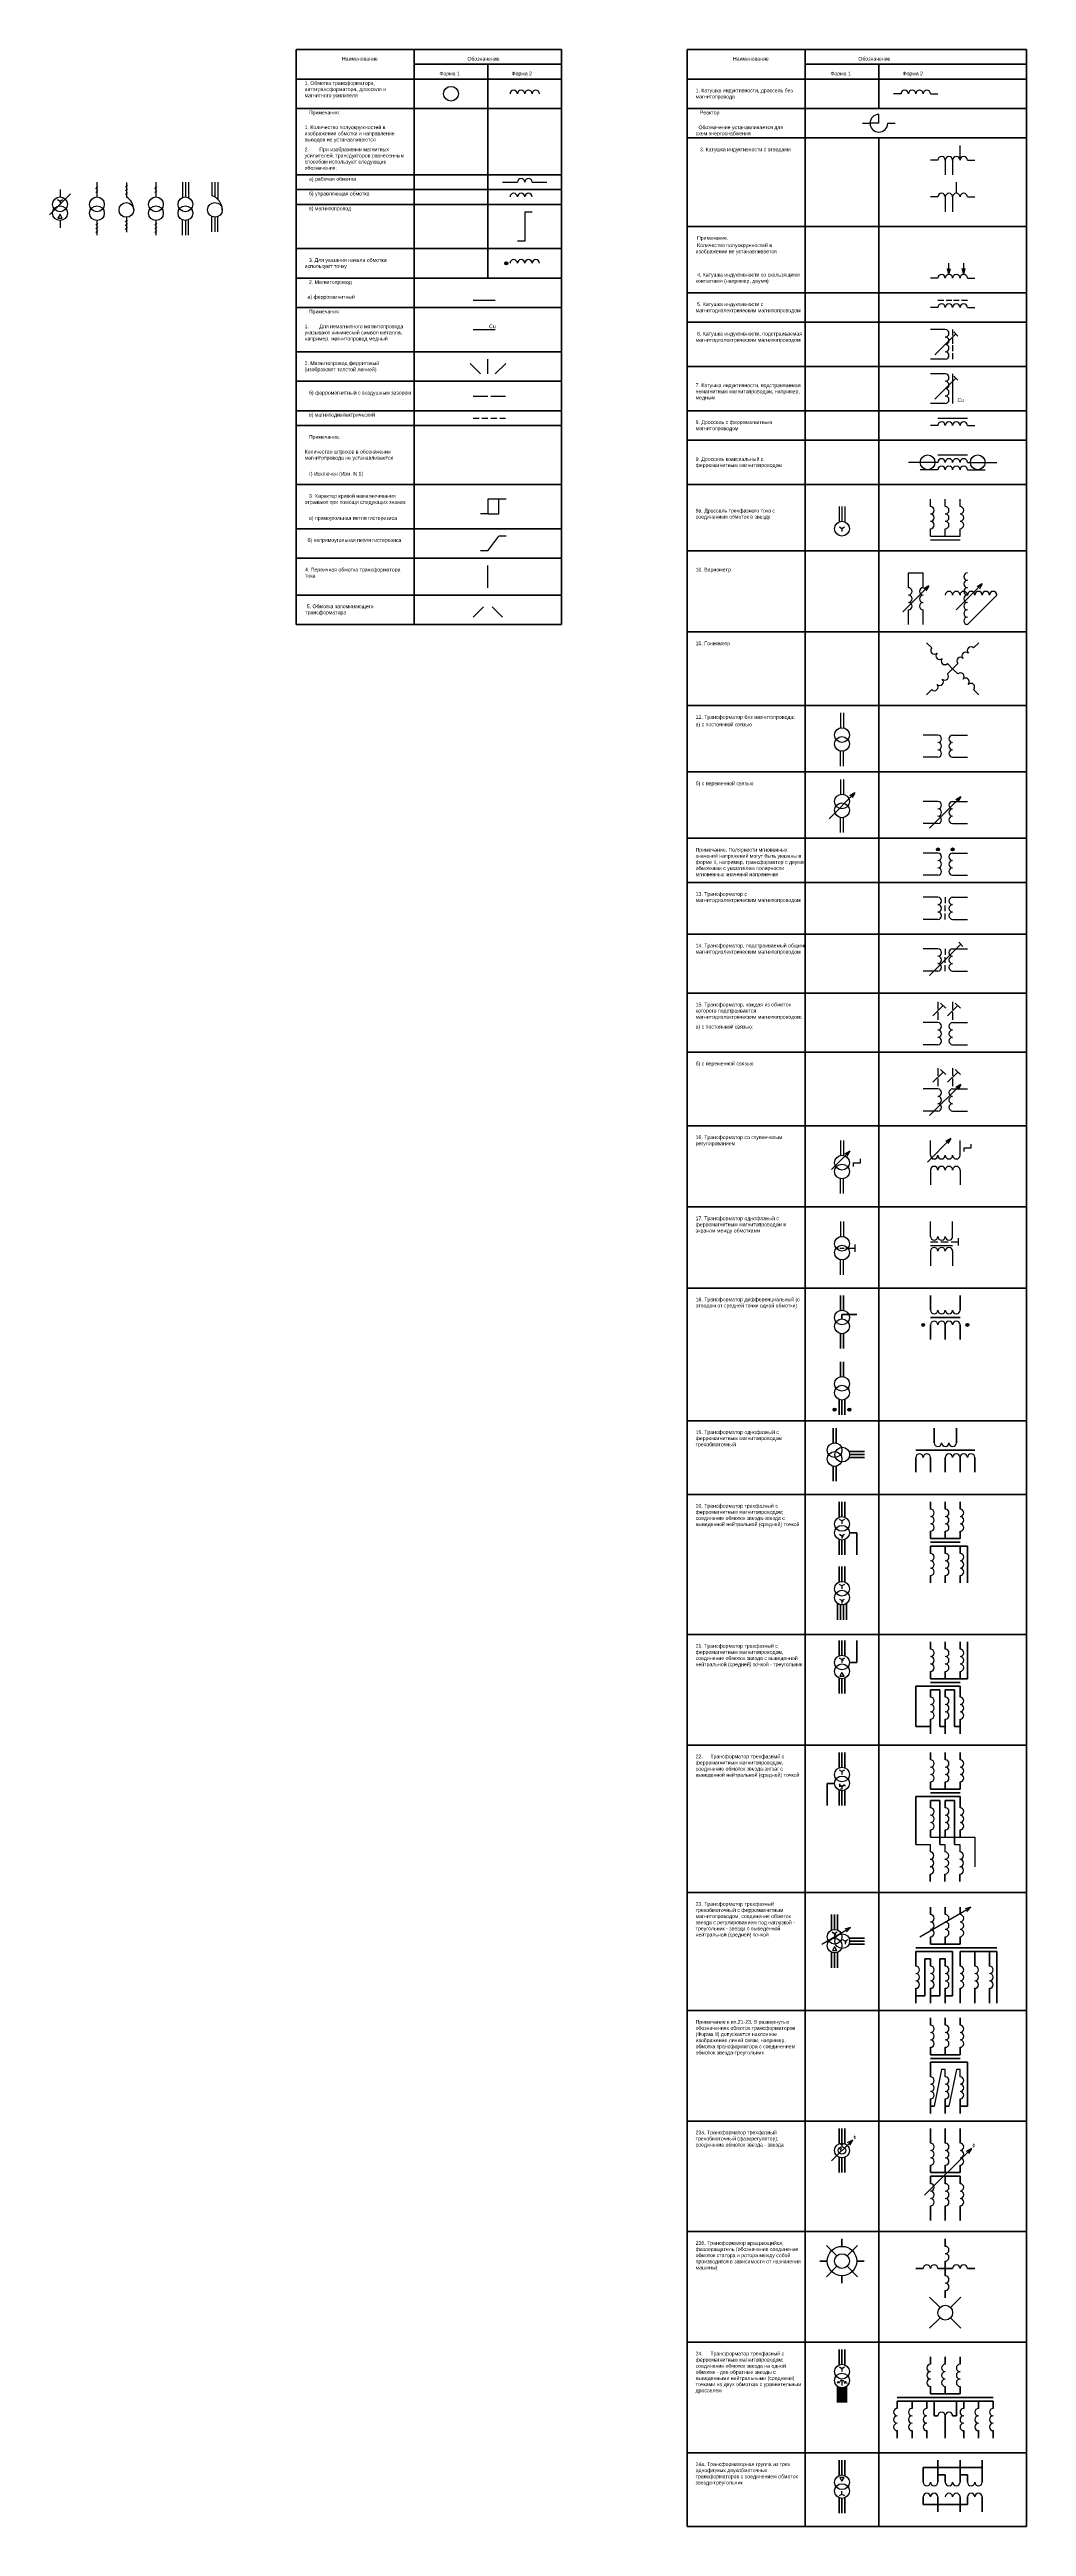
# Model space of a CAD drawing. Header units: millimetres. Extents: x 2668 to 3330, y 625 to 2305.
import ezdxf

# ---------------------------------------------------------------- set-up
doc = ezdxf.new("R2010")
doc.units = ezdxf.units.MM
doc.layers.add('Слой1', color=3, linetype='Continuous', lineweight=50)
doc.layers.add('толстые линии', color=5, linetype='Continuous', lineweight=211)
doc.styles.get("Standard").update_dxf_attribs({"font": 'arial.ttf'})

msp = doc.modelspace()

# ---------------------------------------------------------------- hatches: boundary and pattern name
h = msp.add_hatch(color=256)
h.dxf.hatch_style = 1
edge = h.paths.add_edge_path()
edge.add_arc((2977.5, 2160), 1, 0, 360)
h = msp.add_hatch(color=256)
h.dxf.hatch_style = 1
edge = h.paths.add_edge_path()
edge.add_arc((3270, 1762.5), 1, 0, 360)
h = msp.add_hatch(color=256)
h.dxf.hatch_style = 1
edge = h.paths.add_edge_path()
edge.add_arc((3280, 1762.5), 1, 0, 360)
h = msp.add_hatch(color=256)
h.dxf.hatch_style = 1
edge = h.paths.add_edge_path()
edge.add_arc((3260, 1440), 1, 0, 360)
h = msp.add_hatch(color=256)
h.dxf.hatch_style = 1
edge = h.paths.add_edge_path()
edge.add_arc((3290, 1440), 1, 0, 360)
h = msp.add_hatch(color=256)
h.dxf.hatch_style = 1
edge = h.paths.add_edge_path()
edge.add_arc((3200, 1382.5), 1, 0, 360)
h = msp.add_hatch(color=256)
h.dxf.hatch_style = 1
edge = h.paths.add_edge_path()
edge.add_arc((3210, 1382.5), 1, 0, 360)

# ---------------------------------------------------------------- linework, layer by layer
for p, q in [((3245, 2275), (3240, 2275)), ((3265, 2275), (3270, 2275)), ((3219, 2255), (3224, 2255)), ((3230, 2255), (3224, 2255)), ((3230, 2255), (3230, 2261)), ((3230, 2255), (3230, 2255)), ((3236, 2255), (3241, 2255)), ((3285, 2230), (3285, 2240)), ((3270, 2230), (3265, 2230)), ((3275, 2230), (3275, 2220)), ((3280, 2230), (3280, 2220)), ((3290, 2230), (3295, 2230)), ((2667.9, 2192.9), (2682.1, 2207.1)), ((2675, 2210), (2675, 2205)), ((2675, 2202), (2675, 2200)), ((2699.3, 2210.5), (2700.7, 2212)), ((2699.3, 2208), (2700.7, 2209.5)), ((2700, 2215), (2700, 2205)), ((2719.3, 2211.7), (2720.7, 2213.1)), ((2719.3, 2209.2), (2720.7, 2210.6)), ((2719.3, 2206.7), (2720.7, 2208.1)), ((2720, 2214.9), (2720, 2204.9)), ((2739.3, 2210.5), (2740.7, 2212)), ((2739.3, 2208), (2740.7, 2209.5)), ((2740, 2215), (2740, 2205)), ((2758, 2215), (2758, 2204.6)), ((2760, 2215), (2760, 2205)), ((2762, 2215), (2762, 2204.6)), ((2778, 2215), (2778, 2205.9)), ((2780, 2215), (2780, 2205)), ((2782, 2215), (2782, 2203.5)), ((2975, 2215), (2985, 2215)), ((2995, 2215), (3005, 2215)), ((3270, 2205), (3265, 2205)), ((3275, 2205), (3275, 2195)), ((3280, 2205), (3280, 2195)), ((3282.5, 2207.5), (3282.5, 2215)), ((3290, 2205), (3295, 2205)), ((2675, 2193.3), (2673.5, 2190.7)), ((2673.5, 2190.7), (2676.5, 2190.7)), ((2676.5, 2190.7), (2675, 2193.3)), ((2675, 2189), (2675, 2184)), ((2699.3, 2185.8), (2700.7, 2187.2)), ((2699.3, 2183.3), (2700.7, 2184.7)), ((2700, 2189), (2700, 2179)), ((2719.3, 2188), (2720.7, 2189.5)), ((2719.3, 2185.5), (2720.7, 2187)), ((2719.3, 2183), (2720.7, 2184.5)), ((2720, 2191.2), (2720, 2181.2)), ((2739.3, 2185.8), (2740.7, 2187.2)), ((2739.3, 2183.3), (2740.7, 2184.7)), ((2740, 2189), (2740, 2179)), ((2758, 2179), (2758, 2189.4)), ((2760, 2189), (2760, 2179)), ((2762, 2179), (2762, 2189.4)), ((2778, 2181.3), (2778, 2191.8)), ((2780, 2191.3), (2780, 2181.3)), ((2782, 2181.3), (2782, 2191.8)), ((2970, 2200), (2980, 2200)), ((2990, 2195), (2995, 2195)), ((2990, 2195), (2990, 2175)), ((2995, 2200), (3005, 2200)), ((2699.3, 2180.8), (2700.7, 2182.2)), ((2739.3, 2180.8), (2740.7, 2182.2)), ((2990, 2175), (2985, 2175)), ((3277.5, 2152.5), (3276.5, 2156.4)), ((3277.5, 2152.5), (3277.5, 2160)), ((3277.5, 2152.5), (3278.5, 2156.4)), ((3287.5, 2152.5), (3286.5, 2156.4)), ((3287.5, 2152.5), (3287.5, 2160)), ((3287.5, 2152.5), (3288.5, 2156.4)), ((2955, 2135), (2970, 2135)), ((3270, 2150), (3265, 2150)), ((3270, 2135), (3274, 2135)), ((3275.5, 2135), (3279.5, 2135)), ((3280.5, 2135), (3284.5, 2135)), ((3286, 2135), (3290, 2135)), ((3290, 2150), (3295, 2150)), ((3270, 2130), (3265, 2130)), ((3290, 2130), (3295, 2130)), ((2955, 2115), (2970, 2115)), ((3275, 2115), (3265, 2115)), ((3267.9, 2097.9), (3282.1, 2112.1)), ((3280, 2115), (3280, 2111)), ((3280, 2109.5), (3280, 2105.5)), ((3280, 2104.5), (3280, 2100.5)), ((3283.5, 2110.7), (3280.7, 2113.5)), ((2960, 2085), (2952.9, 2092.1)), ((2965, 2085), (2965, 2095)), ((2970, 2085), (2977.1, 2092.1)), ((3275, 2095), (3265, 2095)), ((3275, 2085), (3265, 2085)), ((3280, 2099), (3280, 2095)), ((3280, 2085), (3280, 2065)), ((3283.5, 2080.7), (3280.7, 2083.5)), ((2955, 2070), (2965, 2070)), ((2967, 2070), (2977, 2070)), ((3267.9, 2067.9), (3282.1, 2082.1)), ((2955, 2055), (2959, 2055)), ((2961, 2055), (2965, 2055)), ((2967, 2055), (2971, 2055)), ((2973, 2055), (2977, 2055)), ((3275, 2065), (3265, 2065)), ((3270, 2050), (3265, 2050)), ((3270, 2055), (3290, 2055)), ((3290, 2050), (3295, 2050)), ((3270, 2025), (3250, 2025)), ((3270, 2020), (3258, 2020)), ((3270, 2030), (3290, 2030)), ((3290, 2025), (3310, 2025)), ((3290, 2020), (3302, 2020)), ((2977.5, 2000), (2972.5, 2000)), ((3265, 1995), (3265, 2000)), ((3275, 1995), (3275, 2000)), ((3285, 1995), (3285, 2000)), ((2965, 1990), (2960, 1990)), ((3203, 1995), (3203, 1984.6)), ((3205, 1995), (3205, 1985)), ((3207, 1995), (3207, 1984.6)), ((2965, 1965), (2972.5, 1975)), ((2977.5, 1975), (2972.5, 1975)), ((3205, 1980), (3205, 1978)), ((3265, 1975), (3265, 1980)), ((3265, 1975), (3285, 1975)), ((3265, 1972.5), (3285, 1972.5)), ((3275, 1975), (3275, 1980)), ((3285, 1975), (3285, 1980)), ((2965, 1965), (2960, 1965)), ((2965, 1940), (2965, 1955)), ((3250, 1940), (3250, 1950)), ((3250, 1950), (3260, 1950)), ((3260, 1940), (3260, 1950)), ((3246.2, 1923.7), (3263.8, 1941.3)), ((3263.8, 1941.3), (3260.4, 1939.3)), ((3263.8, 1941.3), (3261.8, 1937.9)), ((3282.4, 1924.9), (3300.1, 1942.6)), ((3310, 1935), (3290, 1915)), ((3300.1, 1942.6), (3296.6, 1940.6)), ((3300.1, 1942.6), (3298.1, 1939.1)), ((2955, 1920), (2962.1, 1927.1)), ((2975, 1920), (2967.9, 1927.1)), ((3250, 1915), (3250, 1925)), ((3260, 1915), (3260, 1925)), ((3265.9, 1899.1), (3262.3, 1902.7)), ((3294.1, 1899.1), (3297.7, 1902.7)), ((3276.5, 1888.5), (3280, 1885)), ((3276.5, 1881.5), (3280, 1885)), ((3283.5, 1888.5), (3280, 1885)), ((3283.5, 1881.5), (3280, 1885)), ((3265.9, 1870.9), (3262.3, 1867.3)), ((3294.1, 1870.9), (3297.7, 1867.3)), ((3204, 1855), (3204, 1844.9)), ((3206, 1855), (3206, 1844.9)), ((3270, 1840), (3260, 1840)), ((3280, 1840), (3290, 1840)), ((3204, 1819), (3204, 1829.1)), ((3206, 1819), (3206, 1829.1)), ((3270, 1825), (3260, 1825)), ((3280, 1825), (3290, 1825)), ((3196.2, 1783.2), (3213.8, 1800.8)), ((3204, 1810), (3204, 1799.9)), ((3206, 1810), (3206, 1799.9)), ((3213.8, 1800.8), (3210.4, 1798.8)), ((3213.8, 1800.8), (3211.8, 1797.4)), ((3264.4, 1776.9), (3285.6, 1798.1)), ((3285.6, 1798.1), (3282.1, 1796.1)), ((3285.6, 1798.1), (3283.6, 1794.6)), ((3204, 1774), (3204, 1784.1)), ((3206, 1774), (3206, 1784.1)), ((3270, 1795), (3260, 1795)), ((3280, 1795), (3290, 1795)), ((3270, 1780), (3260, 1780)), ((3280, 1780), (3290, 1780)), ((3270, 1760), (3260, 1760)), ((3280, 1760), (3290, 1760)), ((3270, 1745), (3260, 1745)), ((3280, 1745), (3290, 1745)), ((3270, 1730), (3260, 1730)), ((3270, 1715), (3260, 1715)), ((3275, 1730), (3275, 1726)), ((3275, 1720.5), (3275, 1724.5)), ((3275, 1715), (3275, 1719)), ((3280, 1730), (3290, 1730)), ((3280, 1715), (3290, 1715)), ((3264.4, 1676.9), (3285.6, 1698.1)), ((3287, 1696.7), (3284.2, 1699.5)), ((3270, 1695), (3260, 1695)), ((3270, 1680), (3260, 1680)), ((3275, 1695), (3275, 1691)), ((3275, 1685.5), (3275, 1689.5)), ((3275, 1680), (3275, 1684)), ((3280, 1695), (3290, 1695)), ((3280, 1680), (3290, 1680)), ((3273.5, 1656.5), (3266.5, 1649.5)), ((3270, 1659), (3270, 1654)), ((3270, 1652), (3270, 1647)), ((3275.3, 1654.8), (3271.8, 1658.3)), ((3283.5, 1656.5), (3276.5, 1649.5)), ((3280, 1659), (3280, 1654)), ((3280, 1652), (3280, 1647)), ((3285.3, 1654.8), (3281.8, 1658.3)), ((3270, 1645), (3260, 1645)), ((3270, 1630), (3260, 1630)), ((3280, 1645), (3290, 1645)), ((3280, 1630), (3290, 1630)), ((3270, 1614), (3270, 1609)), ((3275.3, 1609.8), (3271.8, 1613.3)), ((3280, 1614), (3280, 1609)), ((3285.3, 1609.8), (3281.8, 1613.3)), ((3270, 1600), (3260, 1600)), ((3264.4, 1581.9), (3285.6, 1603.1)), ((3273.5, 1611.5), (3266.5, 1604.5)), ((3270, 1607), (3270, 1602)), ((3283.5, 1611.5), (3276.5, 1604.5)), ((3280, 1607), (3280, 1602)), ((3280, 1600), (3290, 1600)), ((3285.6, 1603.1), (3282.1, 1601.1)), ((3285.6, 1603.1), (3283.6, 1599.6)), ((3270, 1585), (3260, 1585)), ((3280, 1585), (3290, 1585)), ((3204, 1565), (3204, 1554.9)), ((3206, 1565), (3206, 1554.9)), ((3278.8, 1566.3), (3262.9, 1550.4)), ((3265, 1555), (3265, 1565)), ((3278.8, 1566.3), (3275.4, 1564.3)), ((3278.8, 1566.3), (3276.8, 1562.9)), ((3285, 1555), (3285, 1565)), ((3292.5, 1560), (3292.5, 1562.5)), ((3210.3, 1557.8), (3197.9, 1545.4)), ((3210.3, 1557.8), (3206.8, 1555.8)), ((3210.3, 1557.8), (3208.3, 1554.3)), ((3212.5, 1550), (3217.5, 1550)), ((3212.5, 1550), (3212.5, 1547.5)), ((3217.5, 1550), (3217.5, 1552.5)), ((3287.5, 1560), (3292.5, 1560)), ((3287.5, 1560), (3287.5, 1557.5)), ((3204, 1529), (3204, 1539.1)), ((3206, 1529), (3206, 1539.1)), ((3265, 1545), (3265, 1535)), ((3285, 1545), (3285, 1535)), ((3204, 1510), (3204, 1499.9)), ((3206, 1510), (3206, 1499.9)), ((3265, 1500), (3265, 1510)), ((3265, 1496.2), (3270, 1496.2)), ((3272, 1496.2), (3277, 1496.2)), ((3279, 1496.2), (3284, 1496.2)), ((3280, 1500), (3280, 1510)), ((3284, 1493.8), (3284, 1498.8)), ((3201, 1492), (3202.5, 1492)), ((3203.5, 1492), (3206.5, 1492)), ((3204, 1474), (3204, 1484.1)), ((3206, 1474), (3206, 1484.1)), ((3207.5, 1492), (3209, 1492)), ((3209, 1492), (3214, 1492)), ((3214, 1489.5), (3214, 1494.5)), ((3265, 1493.8), (3280, 1493.8)), ((3265, 1490), (3265, 1480)), ((3280, 1490), (3280, 1480)), ((3203.3, 1298), (3205.9, 1296.5)), ((3205, 1307), (3205, 1305)), ((3205, 1297), (3205, 1295)), ((3205, 1263), (3205, 1261)), ((3203.3, 1254), (3205.9, 1252.5)), ((3205, 1253), (3205, 1251)), ((3203.3, 1214), (3205.9, 1212.5)), ((3205, 1213), (3205, 1211)), ((3205, 1204.3), (3203.5, 1201.7)), ((3203.5, 1201.7), (3206.5, 1201.7)), ((3206.5, 1201.7), (3205, 1204.3)), ((3205, 1127), (3203, 1127)), ((3203.3, 1128), (3203.8, 1128.9)), ((3205, 1137), (3205, 1135)), ((3205, 1127), (3205, 1125)), ((3205, 1127), (3205, 1125)), ((3206.7, 1128), (3207.2, 1127.1)), ((3205, 1125), (3204, 1125)), ((3265, 1092.5), (3295, 1092.5)), ((3295, 1092.5), (3295, 1072.5)), ((3255, 1087.5), (3264.8, 1087.5)), ((3264.8, 1087.5), (3264.8, 1082.5)), ((3271.2, 1087.5), (3274.8, 1087.5)), ((3274.8, 1087.5), (3274.8, 1082.5)), ((3281.2, 1087.5), (3284.8, 1087.5)), ((3284.8, 1087.5), (3284.8, 1082.5)), ((3257.7, 1025), (3292.3, 1045)), ((3292.3, 1045), (3288.5, 1044)), ((3292.3, 1045), (3289.5, 1042.2)), ((3191.3, 1020), (3210.8, 1031.2)), ((3198.3, 1028), (3200.9, 1026.5)), ((3200, 1027), (3200, 1025)), ((3210.8, 1031.2), (3207, 1030.2)), ((3210.8, 1031.2), (3208, 1028.4)), ((3200, 1018.3), (3198.5, 1015.7)), ((3198.5, 1015.7), (3201.5, 1015.7)), ((3201.5, 1015.7), (3200, 1018.3)), ((3205.5, 1023), (3208.1, 1021.5)), ((3207.2, 1022), (3207.2, 1020)), ((3272.5, 935), (3267.5, 910)), ((3275, 935), (3272.5, 935)), ((3275, 930), (3275, 935)), ((3282.5, 935), (3277.5, 910)), ((3285, 935), (3282.5, 935)), ((3285, 930), (3285, 935)), ((3197.9, 872.9), (3212.1, 887.1)), ((3204.1, 880.9), (3203.3, 881.4)), ((3205, 883.8), (3204.1, 884.3)), ((3204.1, 880.9), (3205, 881.4)), ((3204.1, 880.9), (3204.1, 879.9)), ((3205, 883.8), (3205.9, 884.3)), ((3205, 883.8), (3205, 882.8)), ((3212.1, 887.1), (3208.6, 885.1)), ((3212.1, 887.1), (3210.1, 883.6)), ((3260.9, 849.6), (3292.7, 881.4)), ((3292.7, 881.4), (3289.2, 879.4)), ((3292.7, 881.4), (3290.7, 878)), ((3201.5, 808.5), (3194.4, 815.6)), ((3208.5, 808.5), (3215.6, 815.6)), ((3194.4, 794.4), (3201.5, 801.5)), ((3215.6, 794.4), (3208.5, 801.5)), ((3271.5, 773.5), (3264.4, 780.6)), ((3278.5, 773.5), (3285.6, 780.6)), ((3264.4, 759.4), (3271.5, 766.5)), ((3285.6, 759.4), (3278.5, 766.5)), ((3202.5, 722.6), (3202.5, 723.6)), ((3205, 732), (3205, 730)), ((3205, 723.9), (3205, 720.6)), ((3207.5, 722.6), (3207.5, 723.6)), ((3206.5, 658.3), (3203.5, 658.3)), ((3203.5, 658.3), (3205, 655.7)), ((3205, 655.7), (3206.5, 658.3)), ((3205, 647), (3205, 649))]:
    msp.add_line(p, q)
for points in [[(2676.7, 2203), (2675, 2202), (2673.3, 2203)], [(3206.7, 1981), (3205, 1980), (3203.3, 1981)], [(3206.7, 1308), (3205, 1307), (3203.3, 1308)], [(3203.3, 1298), (3205, 1297), (3206.7, 1298)], [(3206.7, 1264), (3205, 1263), (3203.3, 1264)], [(3203.3, 1254), (3205, 1253), (3206.7, 1254)], [(3206.7, 1214), (3205, 1213), (3203.3, 1214)], [(3206.7, 1138), (3205, 1137), (3203.3, 1138)], [(3203.3, 1128), (3205, 1127), (3206.7, 1128)], [(3206.7, 1128), (3205, 1127), (3203.3, 1128)], [(3201.7, 1028), (3200, 1027), (3198.3, 1028)], [(3208.9, 1023), (3207.2, 1022), (3205.5, 1023)], [(3203.4, 722.1), (3202.5, 722.6), (3201.6, 722.1)], [(3206.7, 733), (3205, 732), (3203.3, 733)], [(3206.6, 722.1), (3207.5, 722.6), (3208.4, 722.1)], [(3203.3, 646), (3205, 647), (3206.7, 646)]]:
    msp.add_lwpolyline(points)
msp.add_lwpolyline([(2965, 1990), (2972.5, 1990), (2972.5, 2000), (2965, 2000)], close=True)
for centre, radius in [((2940, 2275), 5), ((2675, 2200), 5), ((2700, 2200), 5), ((2720, 2196.2), 5), ((2740, 2200), 5), ((2760, 2200), 5), ((2780, 2196.3), 5), ((2675, 2194), 5), ((2700, 2194), 5), ((2740, 2194), 5), ((2760, 2194), 5), ((2977.5, 2160), 1), ((3263, 2025), 5), ((3297, 2025), 5), ((3205, 1980), 5), ((3205, 1840), 5), ((3205, 1834), 5), ((3205, 1795), 5), ((3205, 1789), 5), ((3270, 1762.5), 1), ((3280, 1762.5), 1), ((3205, 1550), 5), ((3205, 1544), 5), ((3205, 1495), 5), ((3205, 1489), 5), ((3205, 1445), 5), ((3205, 1439), 5), ((3260, 1440), 1), ((3290, 1440), 1), ((3205, 1400), 5), ((3205, 1394), 5), ((3200, 1382.5), 1), ((3210, 1382.5), 1), ((3200, 1355), 5), ((3200, 1349), 5), ((3205.2, 1352), 5), ((3205, 1305), 5), ((3205, 1299), 5), ((3205, 1261), 5), ((3205, 1255), 5), ((3205, 1211), 5), ((3205, 1205), 5), ((3205, 1135), 5), ((3205, 1129), 5), ((3200, 1025), 5), ((3205.2, 1022), 5), ((3200, 1019), 5), ((3205, 880), 5), ((3205, 880), 2.5), ((3205, 805), 10), ((3205, 805), 5), ((3275, 770), 5), ((3205, 730), 5), ((3205, 724), 5), ((3205, 655), 5), ((3205, 649), 5)]:
    msp.add_circle(centre, radius)
for centre, radius, start, end in [((2982.5, 2275), 2.5, 0, 180), ((2987.5, 2275), 2.5, 0, 180), ((2992.5, 2275), 2.5, 0, 180), ((2997.5, 2275), 2.5, 0, 180), ((3247.5, 2275), 2.5, 0, 180), ((3252.5, 2275), 2.5, 0, 180), ((3257.5, 2275), 2.5, 0, 180), ((3262.5, 2275), 2.5, 0, 180), ((3230, 2255), 6, 90, 0), ((3272.5, 2230), 2.5, 0, 180), ((3277.5, 2230), 2.5, 0, 180), ((3282.5, 2230), 2.5, 0, 180), ((3287.5, 2230), 2.5, 0, 180), ((2715, 2196.2), 10, 0, 60), ((2775, 2196.3), 10, 0, 72.5424), ((2982.5, 2205), 2.5, 0, 180), ((2987.5, 2215), 2.5, 0, 180), ((2987.5, 2205), 2.5, 0, 180), ((2992.5, 2215), 2.5, 0, 180), ((2992.5, 2205), 2.5, 0, 180), ((3272.5, 2205), 2.5, 0, 180), ((3277.5, 2205), 2.5, 0, 180), ((3282.5, 2205), 2.5, 0, 180), ((3287.5, 2205), 2.5, 0, 180), ((2982.5, 2160), 2.5, 0, 180), ((2987.5, 2160), 2.5, 0, 180), ((2992.5, 2160), 2.5, 0, 180), ((2997.5, 2160), 2.5, 0, 180), ((3272.5, 2150), 2.5, 0, 180), ((3277.5, 2150), 2.5, 0, 180), ((3282.5, 2150), 2.5, 0, 180), ((3287.5, 2150), 2.5, 0, 180), ((3272.5, 2130), 2.5, 0, 180), ((3277.5, 2130), 2.5, 0, 180), ((3282.5, 2130), 2.5, 0, 180), ((3287.5, 2130), 2.5, 0, 180), ((3275, 2112.5), 2.5, 270, 90), ((3275, 2107.5), 2.5, 270, 90), ((3275, 2102.5), 2.5, 270, 90), ((3275, 2097.5), 2.5, 270, 90), ((3275, 2082.5), 2.5, 270, 90), ((3275, 2077.5), 2.5, 270, 90), ((3275, 2072.5), 2.5, 270, 90), ((3275, 2067.5), 2.5, 270, 90), ((3272.5, 2050), 2.5, 0, 180), ((3277.5, 2050), 2.5, 0, 180), ((3282.5, 2050), 2.5, 0, 180), ((3287.5, 2050), 2.5, 0, 180), ((3272.5, 2025), 2.5, 0, 180), ((3272.5, 2020), 2.5, 0, 180), ((3277.5, 2025), 2.5, 0, 180), ((3277.5, 2020), 2.5, 0, 180), ((3282.5, 2025), 2.5, 0, 180), ((3282.5, 2020), 2.5, 0, 180), ((3287.5, 2025), 2.5, 0, 180), ((3287.5, 2020), 2.5, 0, 180), ((3265, 1992.5), 2.5, 270, 90), ((3265, 1987.5), 2.5, 270, 90), ((3265, 1982.5), 2.5, 270, 90), ((3275, 1992.5), 2.5, 270, 90), ((3275, 1987.5), 2.5, 270, 90), ((3275, 1982.5), 2.5, 270, 90), ((3285, 1992.5), 2.5, 270, 90), ((3285, 1987.5), 2.5, 270, 90), ((3285, 1982.5), 2.5, 270, 90), ((3290, 1947.5), 2.5, 90, 270), ((3250, 1937.5), 2.5, 270, 90), ((3250, 1932.5), 2.5, 270, 90), ((3260, 1937.5), 2.5, 90, 270), ((3260, 1932.5), 2.5, 90, 270), ((3277.5, 1935), 2.5, 0, 180), ((3282.5, 1935), 2.5, 0, 180), ((3287.5, 1935), 2.5, 0, 180), ((3290, 1942.5), 2.5, 90, 270), ((3290, 1937.5), 2.5, 90, 270), ((3290, 1932.5), 2.5, 90, 270), ((3292.5, 1935), 2.5, 0, 180), ((3297.5, 1935), 2.5, 0, 180), ((3302.5, 1935), 2.5, 0, 180), ((3307.5, 1935), 2.5, 0, 180), ((3250, 1927.5), 2.5, 270, 90), ((3260, 1927.5), 2.5, 90, 270), ((3290, 1927.5), 2.5, 90, 270), ((3290, 1922.5), 2.5, 90, 270), ((3290, 1917.5), 2.5, 90, 270), ((3267.6, 1897.4), 2.5, 135, 315), ((3292.4, 1897.4), 2.5, 45, 225), ((3271.2, 1893.8), 2.5, 135, 315), ((3274.7, 1890.3), 2.5, 135, 315), ((3285.3, 1890.3), 2.5, 45, 225), ((3285.3, 1879.7), 2.5, 315, 135), ((3288.8, 1893.8), 2.5, 45, 225), ((3267.6, 1872.6), 2.5, 225, 45), ((3271.2, 1876.2), 2.5, 225, 45), ((3274.7, 1879.7), 2.5, 225, 45), ((3288.8, 1876.2), 2.5, 315, 135), ((3292.4, 1872.6), 2.5, 315, 135), ((3270, 1837.5), 2.5, 270, 90), ((3270, 1832.5), 2.5, 270, 90), ((3280, 1837.5), 2.5, 90, 270), ((3280, 1832.5), 2.5, 90, 270), ((3270, 1827.5), 2.5, 270, 90), ((3280, 1827.5), 2.5, 90, 270), ((3270, 1792.5), 2.5, 270, 90), ((3270, 1787.5), 2.5, 270, 90), ((3270, 1782.5), 2.5, 270, 90), ((3280, 1792.5), 2.5, 90, 270), ((3280, 1787.5), 2.5, 90, 270), ((3280, 1782.5), 2.5, 90, 270), ((3270, 1757.5), 2.5, 270, 90), ((3270, 1752.5), 2.5, 270, 90), ((3270, 1747.5), 2.5, 270, 90), ((3280, 1757.5), 2.5, 90, 270), ((3280, 1752.5), 2.5, 90, 270), ((3280, 1747.5), 2.5, 90, 270), ((3270, 1727.5), 2.5, 270, 90), ((3270, 1722.5), 2.5, 270, 90), ((3270, 1717.5), 2.5, 270, 90), ((3280, 1727.5), 2.5, 90, 270), ((3280, 1722.5), 2.5, 90, 270), ((3280, 1717.5), 2.5, 90, 270), ((3270, 1692.5), 2.5, 270, 90), ((3270, 1687.5), 2.5, 270, 90), ((3270, 1682.5), 2.5, 270, 90), ((3280, 1692.5), 2.5, 90, 270), ((3280, 1687.5), 2.5, 90, 270), ((3280, 1682.5), 2.5, 90, 270), ((3270, 1642.5), 2.5, 270, 90), ((3270, 1637.5), 2.5, 270, 90), ((3270, 1632.5), 2.5, 270, 90), ((3280, 1642.5), 2.5, 90, 270), ((3280, 1637.5), 2.5, 90, 270), ((3280, 1632.5), 2.5, 90, 270), ((3270, 1597.5), 2.5, 270, 90), ((3280, 1597.5), 2.5, 90, 270), ((3270, 1592.5), 2.5, 270, 90), ((3270, 1587.5), 2.5, 270, 90), ((3280, 1592.5), 2.5, 90, 270), ((3280, 1587.5), 2.5, 90, 270), ((3267.5, 1555), 2.5, 180, 0), ((3267.5, 1545), 2.5, 0, 180), ((3272.5, 1555), 2.5, 180, 0), ((3272.5, 1545), 2.5, 0, 180), ((3277.5, 1555), 2.5, 180, 0), ((3277.5, 1545), 2.5, 0, 180), ((3282.5, 1555), 2.5, 180, 0), ((3282.5, 1545), 2.5, 0, 180), ((3267.5, 1500), 2.5, 180, 0), ((3272.5, 1500), 2.5, 180, 0), ((3277.5, 1500), 2.5, 180, 0), ((3267.5, 1490), 2.5, 0, 180), ((3272.5, 1490), 2.5, 0, 180), ((3277.5, 1490), 2.5, 0, 180), ((3267.5, 1450), 2.5, 180, 0), ((3272.5, 1450), 2.5, 180, 0), ((3277.5, 1450), 2.5, 180, 0), ((3282.5, 1450), 2.5, 180, 0), ((3267.5, 1440), 2.5, 0, 180), ((3272.5, 1440), 2.5, 0, 180), ((3277.5, 1440), 2.5, 0, 180), ((3282.5, 1440), 2.5, 0, 180), ((3257.5, 1350), 2.5, 0, 180), ((3262.5, 1350), 2.5, 0, 180), ((3270, 1360), 2.5, 180, 0), ((3275, 1360), 2.5, 180, 0), ((3277.5, 1350), 2.5, 0, 180), ((3280, 1360), 2.5, 180, 0), ((3282.5, 1350), 2.5, 0, 180), ((3287.5, 1350), 2.5, 0, 180), ((3292.5, 1350), 2.5, 0, 180), ((3265, 1312.5), 2.5, 270, 90), ((3275, 1312.5), 2.5, 270, 90), ((3285, 1312.5), 2.5, 270, 90), ((3265, 1307.5), 2.5, 270, 90), ((3265, 1302.5), 2.5, 270, 90), ((3275, 1307.5), 2.5, 270, 90), ((3275, 1302.5), 2.5, 270, 90), ((3285, 1307.5), 2.5, 270, 90), ((3285, 1302.5), 2.5, 270, 90), ((3265, 1282.5), 2.5, 270, 90), ((3265, 1277.5), 2.5, 270, 90), ((3275, 1282.5), 2.5, 270, 90), ((3275, 1277.5), 2.5, 270, 90), ((3285, 1282.5), 2.5, 270, 90), ((3285, 1277.5), 2.5, 270, 90), ((3265, 1272.5), 2.5, 270, 90), ((3275, 1272.5), 2.5, 270, 90), ((3285, 1272.5), 2.5, 270, 90), ((3265, 1217.5), 2.5, 270, 90), ((3265, 1212.5), 2.5, 270, 90), ((3265, 1207.5), 2.5, 270, 90), ((3275, 1217.5), 2.5, 270, 90), ((3275, 1212.5), 2.5, 270, 90), ((3275, 1207.5), 2.5, 270, 90), ((3285, 1217.5), 2.5, 270, 90), ((3285, 1212.5), 2.5, 270, 90), ((3285, 1207.5), 2.5, 270, 90), ((3265, 1185), 2.5, 270, 90), ((3265, 1180), 2.5, 270, 90), ((3265, 1175), 2.5, 270, 90), ((3275, 1185), 2.5, 270, 90), ((3275, 1180), 2.5, 270, 90), ((3275, 1175), 2.5, 270, 90), ((3285, 1185), 2.5, 270, 90), ((3285, 1180), 2.5, 270, 90), ((3285, 1175), 2.5, 270, 90), ((3265, 1142.5), 2.5, 270, 90), ((3275, 1142.5), 2.5, 270, 90), ((3285, 1142.5), 2.5, 270, 90), ((3265, 1137.5), 2.5, 270, 90), ((3265, 1132.5), 2.5, 270, 90), ((3275, 1137.5), 2.5, 270, 90), ((3275, 1132.5), 2.5, 270, 90), ((3285, 1137.5), 2.5, 270, 90), ((3285, 1132.5), 2.5, 270, 90), ((3265, 1110), 2.5, 270, 90), ((3275, 1110), 2.5, 270, 90), ((3285, 1110), 2.5, 270, 90), ((3265, 1105), 2.5, 270, 90), ((3265, 1100), 2.5, 270, 90), ((3275, 1105), 2.5, 270, 90), ((3275, 1100), 2.5, 270, 90), ((3285, 1105), 2.5, 270, 90), ((3285, 1100), 2.5, 270, 90), ((3264.8, 1080), 2.5, 270, 90), ((3264.8, 1075), 2.5, 270, 90), ((3274.8, 1080), 2.5, 270, 90), ((3274.8, 1075), 2.5, 270, 90), ((3284.8, 1080), 2.5, 270, 90), ((3284.8, 1075), 2.5, 270, 90), ((3264.8, 1070), 2.5, 270, 90), ((3274.8, 1070), 2.5, 270, 90), ((3284.8, 1070), 2.5, 270, 90), ((3265, 1037.5), 2.5, 270, 90), ((3265, 1032.5), 2.5, 270, 90), ((3265, 1027.5), 2.5, 270, 90), ((3275, 1037.5), 2.5, 270, 90), ((3275, 1032.5), 2.5, 270, 90), ((3275, 1027.5), 2.5, 270, 90), ((3285, 1037.5), 2.5, 270, 90), ((3285, 1032.5), 2.5, 270, 90), ((3285, 1027.5), 2.5, 270, 90), ((3255, 1002.5), 2.5, 270, 90), ((3255, 997.5), 2.5, 270, 90), ((3255, 992.5), 2.5, 270, 90), ((3265, 1002.5), 2.5, 270, 90), ((3265, 997.5), 2.5, 270, 90), ((3265, 992.5), 2.5, 270, 90), ((3275, 1002.5), 2.5, 270, 90), ((3275, 997.5), 2.5, 270, 90), ((3275, 992.5), 2.5, 270, 90), ((3285, 1002.5), 2.5, 270, 90), ((3285, 997.5), 2.5, 270, 90), ((3285, 992.5), 2.5, 270, 90), ((3295, 1002.5), 2.5, 270, 90), ((3295, 997.5), 2.5, 270, 90), ((3295, 992.5), 2.5, 270, 90), ((3305, 1002.5), 2.5, 270, 90), ((3305, 997.5), 2.5, 270, 90), ((3305, 992.5), 2.5, 270, 90), ((3265, 962.5), 2.5, 270, 90), ((3265, 957.5), 2.5, 270, 90), ((3275, 962.5), 2.5, 270, 90), ((3275, 957.5), 2.5, 270, 90), ((3285, 962.5), 2.5, 270, 90), ((3285, 957.5), 2.5, 270, 90), ((3265, 952.5), 2.5, 270, 90), ((3275, 952.5), 2.5, 270, 90), ((3285, 952.5), 2.5, 270, 90), ((3265, 927.5), 2.5, 270, 90), ((3265, 922.5), 2.5, 270, 90), ((3275, 927.5), 2.5, 270, 90), ((3275, 922.5), 2.5, 270, 90), ((3285, 927.5), 2.5, 270, 90), ((3285, 922.5), 2.5, 270, 90), ((3265, 917.5), 2.5, 270, 90), ((3275, 917.5), 2.5, 270, 90), ((3285, 917.5), 2.5, 270, 90), ((3265, 882.5), 2.5, 270, 90), ((3265, 877.5), 2.5, 270, 90), ((3265, 872.5), 2.5, 270, 90), ((3275, 882.5), 2.5, 270, 90), ((3275, 877.5), 2.5, 270, 90), ((3275, 872.5), 2.5, 270, 90), ((3285, 882.5), 2.5, 270, 90), ((3285, 877.5), 2.5, 270, 90), ((3285, 872.5), 2.5, 270, 90), ((3265, 855), 2.5, 270, 90), ((3275, 855), 2.5, 270, 90), ((3285, 855), 2.5, 270, 90), ((3265, 850), 2.5, 270, 90), ((3265, 845), 2.5, 270, 90), ((3275, 850), 2.5, 270, 90), ((3275, 845), 2.5, 270, 90), ((3285, 850), 2.5, 270, 90), ((3285, 845), 2.5, 270, 90), ((3275, 812.5), 2.5, 270, 90), ((3275, 807.5), 2.5, 270, 90), ((3262.5, 800), 2.5, 0, 180), ((3267.5, 800), 2.5, 0, 180), ((3275, 792.5), 2.5, 270, 90), ((3275, 787.5), 2.5, 270, 90), ((3282.5, 800), 2.5, 0, 180), ((3287.5, 800), 2.5, 0, 180), ((3265, 732.5), 2.5, 90, 270), ((3265, 727.5), 2.5, 90, 270), ((3265, 722.5), 2.5, 90, 270), ((3275, 732.5), 2.5, 90, 270), ((3275, 727.5), 2.5, 90, 270), ((3275, 722.5), 2.5, 90, 270), ((3285, 732.5), 2.5, 90, 270), ((3285, 727.5), 2.5, 90, 270), ((3285, 722.5), 2.5, 90, 270), ((3242.5, 702.5), 2.5, 90, 270), ((3242.5, 697.5), 2.5, 90, 270), ((3242.5, 692.5), 2.5, 90, 270), ((3252.5, 702.5), 2.5, 90, 270), ((3252.5, 697.5), 2.5, 90, 270), ((3252.5, 692.5), 2.5, 90, 270), ((3262.5, 702.5), 2.5, 90, 270), ((3262.5, 697.5), 2.5, 90, 270), ((3262.5, 692.5), 2.5, 90, 270), ((3272.5, 700), 2.5, 0, 180), ((3277.5, 700), 2.5, 0, 180), ((3287.5, 702.5), 2.5, 90, 270), ((3287.5, 697.5), 2.5, 90, 270), ((3287.5, 692.5), 2.5, 90, 270), ((3297.5, 702.5), 2.5, 90, 270), ((3297.5, 697.5), 2.5, 90, 270), ((3297.5, 692.5), 2.5, 90, 270), ((3307.5, 702.5), 2.5, 90, 270), ((3307.5, 697.5), 2.5, 90, 270), ((3307.5, 692.5), 2.5, 90, 270), ((3262.5, 655), 2.5, 180, 0), ((3262.5, 645), 2.5, 0, 180), ((3267.5, 655), 2.5, 180, 0), ((3267.5, 645), 2.5, 0, 180), ((3277.5, 655), 2.5, 180, 0), ((3277.5, 645), 2.5, 0, 180), ((3282.5, 655), 2.5, 180, 0), ((3282.5, 645), 2.5, 0, 180), ((3292.5, 655), 2.5, 180, 0), ((3292.5, 645), 2.5, 0, 180), ((3297.5, 655), 2.5, 180, 0), ((3297.5, 645), 2.5, 0, 180)]:
    msp.add_arc(centre, radius, start, end)
for points in [[(3205, 723.9), (3204.3, 724.1), (3203.1, 722.7), (3202.5, 722.6)], [(3205, 723.9), (3205.7, 724.1), (3206.9, 722.7), (3207.5, 722.6)]]:
    msp.add_spline(points, degree=3)
at = {"layer": 'Слой1'}
for p, q in [((2835, 2305), (3015, 2305)), ((2835, 1915), (2835, 2305)), ((2915, 2305), (2915, 1915)), ((3015, 2305), (3015, 1915)), ((3100, 2305), (3330, 2305)), ((3100, 625), (3100, 2305)), ((3180, 2305), (3180, 625)), ((3330, 2305), (3330, 625)), ((2835, 2285), (3015, 2285)), ((2915, 2295), (3015, 2295)), ((2965, 2295), (2965, 2150)), ((3100, 2285), (3330, 2285)), ((3180, 2295), (3330, 2295)), ((3230, 2295), (3230, 2265)), ((3015, 2265), (2835, 2265)), ((3330, 2265), (3100, 2265)), ((3330, 2245), (3100, 2245)), ((3230, 2245), (3230, 625)), ((2835, 2220), (3015, 2220)), ((2835, 2210), (3015, 2210)), ((2835, 2200), (3015, 2200)), ((3100, 2185), (3330, 2185)), ((2835, 2170), (3015, 2170)), ((2835, 2150), (3015, 2150)), ((3100, 2140), (3330, 2140)), ((2835, 2130), (3015, 2130)), ((3100, 2120), (3330, 2120)), ((2835, 2100), (3015, 2100)), ((3100, 2090), (3330, 2090)), ((2835, 2080), (3015, 2080)), ((2835, 2060), (3015, 2060)), ((2835, 2050), (3015, 2050)), ((3100, 2060), (3330, 2060)), ((3100, 2040), (3330, 2040)), ((2835, 2010), (3015, 2010)), ((3100, 2010), (3330, 2010)), ((2835, 1980), (3015, 1980)), ((2835, 1960), (3015, 1960)), ((3100, 1965), (3330, 1965)), ((2835, 1935), (3015, 1935)), ((2835, 1915), (3015, 1915)), ((3100, 1910), (3330, 1910)), ((3100, 1860), (3330, 1860)), ((3100, 1815), (3330, 1815)), ((3100, 1770), (3330, 1770)), ((3100, 1740), (3330, 1740)), ((3100, 1705), (3330, 1705)), ((3100, 1665), (3330, 1665)), ((3100, 1625), (3330, 1625)), ((3100, 1575), (3330, 1575)), ((3100, 1520), (3330, 1520)), ((3100, 1465), (3330, 1465)), ((3100, 1375), (3330, 1375)), ((3100, 1325), (3330, 1325)), ((3100, 1230), (3330, 1230)), ((3100, 1155), (3330, 1155)), ((3100, 1055), (3330, 1055)), ((3100, 975), (3330, 975)), ((3100, 900), (3330, 900)), ((3100, 825), (3330, 825)), ((3100, 750), (3330, 750)), ((3100, 675), (3330, 675)), ((3100, 625), (3330, 625))]:
    msp.add_line(p, q, dxfattribs=at)
at = {"layer": 'толстые линии', "lineweight": 211}
for p, q in [((3204, 1460), (3204, 1449.9)), ((3204, 1415), (3204, 1404.9)), ((3199, 1370), (3199, 1359.9))]:
    msp.add_line(p, q, dxfattribs=at)
at = {"layer": 'толстые линии'}
for p, q in [((3205, 1444), (3205, 1447)), ((3205, 1447), (3215, 1447)), ((3206, 1460), (3206, 1449.9)), ((3265, 1450), (3265, 1460)), ((3265, 1445), (3285, 1445)), ((3285, 1450), (3285, 1460)), ((3204, 1424), (3204, 1434.1)), ((3206, 1424), (3206, 1434.1)), ((3265, 1440), (3265, 1430)), ((3275, 1440), (3275, 1430)), ((3285, 1440), (3285, 1430)), ((3206, 1415), (3206, 1404.9)), ((3203, 1379), (3203, 1389.4)), ((3205, 1389), (3205, 1379)), ((3207, 1379), (3207, 1389.4)), ((3201, 1370), (3201, 1359.9)), ((3267.5, 1360), (3267.5, 1370)), ((3282.5, 1360), (3282.5, 1370)), ((3199, 1334), (3199, 1344.1)), ((3201, 1334), (3201, 1344.1)), ((3220.2, 1354), (3209.8, 1354)), ((3220.2, 1350), (3209.8, 1350)), ((3210.2, 1352), (3220.2, 1352)), ((3255, 1355), (3295, 1355)), ((3255, 1350), (3255, 1340)), ((3265, 1350), (3265, 1340)), ((3275, 1350), (3275, 1340)), ((3285, 1350), (3285, 1340)), ((3295, 1350), (3295, 1340)), ((3203, 1320), (3203, 1309.6)), ((3205, 1310), (3205, 1320)), ((3207, 1320), (3207, 1309.6)), ((3265, 1315), (3265, 1320)), ((3275, 1315), (3275, 1320)), ((3285, 1315), (3285, 1320)), ((3203, 1284), (3203, 1294.4)), ((3205, 1294), (3205, 1284)), ((3207, 1284), (3207, 1294.4)), ((3210, 1299), (3215, 1299)), ((3215, 1299), (3215, 1284)), ((3265, 1295), (3265, 1300)), ((3265, 1295), (3285, 1295)), ((3275, 1295), (3275, 1300)), ((3285, 1295), (3285, 1300)), ((3265, 1292.5), (3285, 1292.5)), ((3265, 1290), (3265, 1285)), ((3265, 1290), (3285, 1290)), ((3275, 1290), (3275, 1285)), ((3285, 1290), (3285, 1285)), ((3285, 1290), (3290, 1290)), ((3290, 1290), (3290, 1265)), ((3203, 1276), (3203, 1265.6)), ((3205, 1266), (3205, 1276)), ((3207, 1276), (3207, 1265.6)), ((3265, 1270), (3265, 1265)), ((3275, 1270), (3275, 1265)), ((3285, 1270), (3285, 1265)), ((3202, 1251), (3202, 1240)), ((3204, 1250.1), (3204, 1240)), ((3206, 1240), (3206, 1250.1)), ((3208, 1240), (3208, 1251)), ((3203, 1226), (3203, 1215.6)), ((3205, 1216), (3205, 1226)), ((3207, 1226), (3207, 1215.6)), ((3210, 1211), (3215, 1211)), ((3215, 1211), (3215, 1226)), ((3265, 1220), (3265, 1225)), ((3275, 1220), (3275, 1225)), ((3285, 1220), (3285, 1225)), ((3290, 1200), (3290, 1225)), ((3203, 1190), (3203, 1200.4)), ((3205, 1200), (3205, 1190)), ((3207, 1190), (3207, 1200.4)), ((3255, 1195), (3285, 1195)), ((3255, 1195), (3255, 1167.5)), ((3265, 1200), (3265, 1205)), ((3265, 1200), (3285, 1200)), ((3265, 1197.5), (3285, 1197.5)), ((3275, 1200), (3275, 1205)), ((3285, 1200), (3285, 1205)), ((3285, 1200), (3290, 1200)), ((3285, 1195), (3285, 1190)), ((3265, 1192.5), (3265, 1187.5)), ((3265, 1192.5), (3271.2, 1192.5)), ((3271.2, 1167.5), (3271.2, 1192.5)), ((3275, 1192.5), (3275, 1187.5)), ((3275, 1192.5), (3281.2, 1192.5)), ((3281.2, 1167.5), (3281.2, 1192.5)), ((3285, 1192.5), (3285, 1187.5)), ((3255, 1167.5), (3265, 1167.5)), ((3265, 1172.5), (3265, 1167.5)), ((3265, 1167.5), (3265, 1162.5)), ((3271.2, 1167.5), (3275, 1167.5)), ((3275, 1172.5), (3275, 1167.5)), ((3275, 1167.5), (3275, 1162.5)), ((3281.2, 1167.5), (3285, 1167.5)), ((3285, 1172.5), (3285, 1167.5)), ((3285, 1167.5), (3285, 1162.5)), ((3203, 1150), (3203, 1139.6)), ((3205, 1140), (3205, 1150)), ((3207, 1150), (3207, 1139.6)), ((3265, 1145), (3265, 1150)), ((3275, 1145), (3275, 1150)), ((3285, 1145), (3285, 1150)), ((3195, 1129), (3200, 1129)), ((3195, 1114), (3195, 1129)), ((3265, 1125), (3265, 1130)), ((3275, 1125), (3275, 1130)), ((3285, 1125), (3285, 1130)), ((3203, 1114), (3203, 1124.4)), ((3205, 1124), (3205, 1114)), ((3207, 1114), (3207, 1124.4)), ((3255, 1120), (3285, 1120)), ((3255, 1120), (3255, 1087.5)), ((3265, 1125), (3285, 1125)), ((3265, 1122.5), (3285, 1122.5)), ((3265, 1117.5), (3265, 1112.5)), ((3265, 1117.5), (3271.2, 1117.5)), ((3271.2, 1087.5), (3271.2, 1117.5)), ((3275, 1117.5), (3275, 1112.5)), ((3275, 1117.5), (3281.2, 1117.5)), ((3281.2, 1087.5), (3281.2, 1117.5)), ((3285, 1120), (3285, 1115)), ((3285, 1117.5), (3285, 1112.5)), ((3265, 1097.5), (3265, 1092.5)), ((3275, 1097.5), (3275, 1092.5)), ((3285, 1097.5), (3285, 1092.5)), ((3264.8, 1067.5), (3264.8, 1062.5)), ((3274.8, 1067.5), (3274.8, 1062.5)), ((3284.8, 1067.5), (3284.8, 1062.5)), ((3265, 1040), (3265, 1045)), ((3275, 1040), (3275, 1045)), ((3285, 1040), (3285, 1045)), ((3198, 1040), (3198, 1029.6)), ((3200, 1030), (3200, 1040)), ((3202, 1040), (3202, 1029.6)), ((3265, 1020), (3265, 1025)), ((3275, 1020), (3275, 1025)), ((3285, 1020), (3285, 1025)), ((3198, 1004), (3198, 1014.4)), ((3200, 1014), (3200, 1004)), ((3202, 1004), (3202, 1014.4)), ((3220.2, 1024), (3209.8, 1024)), ((3220.2, 1020), (3209.8, 1020)), ((3210.2, 1022), (3220.2, 1022)), ((3255, 1017.5), (3310, 1017.5)), ((3280, 1015), (3255, 1015)), ((3255, 1015), (3255, 1010)), ((3255, 1010), (3255, 1005)), ((3261.2, 985), (3261.2, 1010)), ((3261.2, 1010), (3265, 1010)), ((3265, 1020), (3285, 1020)), ((3265, 1010), (3265, 1005)), ((3271.2, 985), (3271.2, 1010)), ((3271.2, 1010), (3275, 1010)), ((3275, 1010), (3275, 1005)), ((3280, 1010), (3280, 1015)), ((3280, 985), (3280, 1010)), ((3285, 1010), (3285, 1015)), ((3285, 1015), (3310, 1015)), ((3285, 1005), (3285, 1010)), ((3295, 1010), (3295, 1015)), ((3295, 1005), (3295, 1010)), ((3305, 1010), (3305, 1015)), ((3305, 1005), (3305, 1010)), ((3310, 1015), (3310, 980)), ((3255, 990), (3255, 985)), ((3255, 985), (3255, 980)), ((3261.2, 985), (3255, 985)), ((3265, 990), (3265, 985)), ((3265, 985), (3265, 980)), ((3271.2, 985), (3265, 985)), ((3275, 990), (3275, 985)), ((3275, 985), (3275, 980)), ((3275, 985), (3280, 985)), ((3285, 985), (3285, 990)), ((3285, 985), (3285, 980)), ((3295, 985), (3295, 990)), ((3295, 985), (3295, 980)), ((3305, 985), (3305, 990)), ((3305, 985), (3305, 980)), ((3265, 965), (3265, 970)), ((3275, 965), (3275, 970)), ((3285, 965), (3285, 970)), ((3265, 945), (3265, 950)), ((3265, 945), (3285, 945)), ((3265, 942.5), (3285, 942.5)), ((3275, 945), (3275, 950)), ((3285, 945), (3285, 950)), ((3265, 940), (3290, 940)), ((3265, 940), (3265, 930)), ((3290, 940), (3290, 910)), ((3265, 915), (3265, 905)), ((3265, 910), (3267.5, 910)), ((3275, 915), (3275, 905)), ((3275, 910), (3277.5, 910)), ((3285, 915), (3285, 905)), ((3290, 910), (3285, 910)), ((3203, 895), (3203, 884.6)), ((3205, 885), (3205, 895)), ((3207, 895), (3207, 884.6)), ((3265, 885), (3265, 895)), ((3275, 885), (3275, 895)), ((3285, 885), (3285, 895)), ((3203, 865), (3203, 875.4)), ((3205, 875), (3205, 865)), ((3207, 865), (3207, 875.4)), ((3265, 865), (3265, 870)), ((3265, 865), (3285, 865)), ((3265, 862.5), (3285, 862.5)), ((3265, 862.5), (3265, 857.5)), ((3275, 865), (3275, 870)), ((3275, 862.5), (3275, 857.5)), ((3285, 865), (3285, 870)), ((3285, 862.5), (3285, 857.5)), ((3265, 842.5), (3265, 832.5)), ((3275, 842.5), (3275, 832.5)), ((3285, 842.5), (3285, 832.5)), ((3205, 815), (3205, 820)), ((3275, 815), (3275, 820)), ((3195, 805), (3190, 805)), ((3205, 795), (3205, 790)), ((3215, 805), (3220, 805)), ((3260, 800), (3255, 800)), ((3275, 800), (3270, 800)), ((3275, 800), (3275, 805)), ((3275, 795), (3275, 800)), ((3280, 800), (3275, 800)), ((3295, 800), (3290, 800)), ((3275, 780), (3275, 785)), ((3203, 745), (3203, 734.6)), ((3205, 735), (3205, 745)), ((3207, 745), (3207, 734.6)), ((3265, 735), (3265, 740)), ((3275, 735), (3275, 740)), ((3285, 735), (3285, 740)), ((3202, 709), (3202, 720)), ((3202, 709), (3202, 719.4)), ((3203, 709), (3203, 719.4)), ((3203, 709), (3203, 719.4)), ((3204, 709), (3204, 719.1)), ((3204, 709), (3204, 719.1)), ((3205, 719), (3205, 709)), ((3205, 709), (3205, 719)), ((3206, 709), (3206, 719.1)), ((3207, 709), (3207, 719.4)), ((3208, 709), (3208, 720)), ((3242.5, 712.5), (3307.5, 712.5)), ((3242.5, 710), (3307.5, 710)), ((3242.5, 705), (3242.5, 710)), ((3252.5, 705), (3252.5, 710)), ((3262.5, 705), (3262.5, 710)), ((3265, 715), (3265, 720)), ((3265, 715), (3285, 715)), ((3267.5, 710), (3267.5, 700)), ((3275, 715), (3275, 720)), ((3282.5, 710), (3282.5, 700)), ((3285, 715), (3285, 720)), ((3287.5, 705), (3287.5, 710)), ((3297.5, 705), (3297.5, 710)), ((3307.5, 705), (3307.5, 710)), ((3242.5, 685), (3242.5, 690)), ((3252.5, 685), (3252.5, 690)), ((3262.5, 685), (3262.5, 690)), ((3267.5, 700), (3270, 700)), ((3275, 700), (3275, 685)), ((3282.5, 700), (3280, 700)), ((3287.5, 685), (3287.5, 690)), ((3297.5, 685), (3297.5, 690)), ((3307.5, 685), (3307.5, 690)), ((3203, 670), (3203, 659.6)), ((3205, 660), (3205, 670)), ((3207, 670), (3207, 659.6)), ((3260, 655), (3260, 665)), ((3260, 665), (3300, 665)), ((3270, 655), (3270, 670)), ((3275, 660), (3270, 660)), ((3275, 655), (3275, 660)), ((3285, 655), (3285, 670)), ((3290, 660), (3285, 660)), ((3290, 655), (3290, 660)), ((3300, 670), (3300, 655)), ((3203, 634), (3203, 644.4)), ((3205, 644), (3205, 634)), ((3207, 634), (3207, 644.4)), ((3260, 645), (3260, 640)), ((3260, 640), (3290, 640)), ((3270, 645), (3270, 635)), ((3285, 645), (3285, 635)), ((3290, 640), (3290, 645)), ((3300, 645), (3300, 635))]:
    msp.add_line(p, q, dxfattribs=at)

# ---------------------------------------------------------------- texts
at = {"layer": 'Слой1', "char_height": 2.5, "attachment_point": 1}
for s, width, heights, insert in [('Наименование', 2.5, [0], (2866.1, 2300)), ('Форма 1', 15.778, [0], (2932.2, 2290)), ('Обозначение', 2.5, [0], (2951.1, 2300)), ('Форма 2', 19.629, [0], (2981.1, 2290)), ('Наименование', 2.5, [0], (3131.1, 2300)), ('Форма 1', 15.778, [0], (3197.2, 2290)), ('Обозначение', 2.5, [0], (3216.1, 2300)), ('Форма 2', 19.629, [0], (3246.1, 2290)), ('1. Обмотка трансформатора, автотрансформатора, дросселя и магнитного усилителя', 71.137, [14.2], (2840.8, 2283.5)), ('1. Катушка индуктивности, дроссель без магнитопровода', 71.137, [14.2], (3105.8, 2278.5)), ('1. Количество полуокружностей в изображении обмотки и направление выводов не устанавливаются', 67.715, [14.3], (2840.8, 2253.5)), ('   Примечания:', 25.69, [4.24], (2840.8, 2263.5)), ('  Обозначение устанавливается для схем энергоснабжения', 67.715, [14.3], (3105.8, 2253.5)), ('   Реактор', 25.69, [4.24], (3105.8, 2263.5)), ('2.^IПри изображении магнитных усилителей, трансдукторов разнесенным способом используют следующие обозначения:', 70.503, [16.9], (2840.8, 2238.5)), ('   3. Катушка индуктивности с отводами', 70.503, [5.5], (3105.8, 2238.5)), ('   а) рабочая обмотка', 36.643, [4.24], (2840.8, 2218.5)), ('   б) управляющая обмотка', 51.676, [4.24], (2840.8, 2208.5)), ('   в) магнитопровод', 36.643, [4.24], (2840.8, 2198.5)), (' Количество полуокружностей в изображении не устанавливается', 60.469, [13.8], (3105.8, 2173.5)), (' Примечание.', 36.643, [4.24], (3105.8, 2178.5)), ('   3. Для указания начала обмотки используют точку', 72.031, [8.12], (2840.8, 2163.5)), (' 4. Катушка индуктивности со скользящими контактами (например, двумя)', 72.738, [13.8], (3105.8, 2153.5)), ('  а) ферромагнитный', 37.569, [4.52], (2840.8, 2138.5)), ('   2. Магнитопровод', 37.569, [4.52], (2840.8, 2148.5)), ('1.^IДля немагнитного магнитопровода указывают химический символ металла, например, магнитопровод медный', 70.503, [16.9], (2840.8, 2118.5)), ('   Примечания:', 37.569, [4.52], (2840.8, 2128.5)), ('Cu', 37.569, [4.52], (2965.8, 2118.5)), (' 5. Катушка индуктивности с магнитодиэлектрическим магнитопроводом', 71.08, [13.8], (3105.8, 2133.5)), (' 6. Катушка индуктивности, подстраиваемая магнитодиэлектрическим магнитопроводом', 73.401, [13.8], (3105.8, 2113.5)), ('2. Магнитопровод ферритовый (изображают толстой линией)', 70.503, [8.37], (2840.8, 2093.5)), ('   б) ферромагнитный с воздушным зазором', 71.034, [8.18], (2840.8, 2073.5)), ('7. Катушка индуктивности, подстраиваемая немагнитным магнитопроводом, например, медным', 75.038, [13.8], (3105.8, 2078.5)), ('Cu', 37.569, [4.52], (3283.3, 2068.5)), ('   в) магнитодиэлектрический', 59.065, [4.52], (2840.8, 2058.5)), ('8. Дроссель с ферромагнитным магнитопроводом', 75.038, [13.8], (3105.8, 2053.5)), ('Количество штрихов в обозначении магнитопровода не устанавливается', 70.503, [8.37], (2840.8, 2033.5)), ('   Примечание.', 37.569, [4.52], (2840.8, 2043.5)), ('   г) Исключен (Изм. N 1)', 41.755, [4.52], (2840.8, 2018.5)), ('9. Дроссель коаксиальный с ферромагнитным магнитопроводом', 75.038, [13.8], (3105.8, 2028.5)), ('   3. Характер кривой намагничивания отражают при помощи следующих знаков:', 70.503, [8.37], (2840.8, 2003.5)), ('   а) прямоугольная петля гистерезиса', 67.649, [4.52], (2840.8, 1988.5)), ('9а. Дроссель трехфазного тока с соединением обмоток в звезду', 75.038, [13.8], (3105.8, 1993.5)), ('  б) непрямоугольная петля гистерезиса', 69.622, [4.52], (2840.8, 1973.5)), (' 4. Первичная обмотка трансформатора\\P тока', 75.541, [8.73], (2840.1, 1953.5)), ('10. Вариометр', 75.038, [13.8], (3105.8, 1953.5)), ('  5. Обмотка запоминающего\\P трансформатора', 79.98, [8.2], (2840.3, 1928.6)), ('10. Гониометр', 75.038, [13.8], (3105.8, 1903.5)), ('а) с постоянной связью', 75.038, [13.8], (3105.8, 1848.5)), ('12. Трансформатор без магнитопровода:', 75.038, [13.8], (3105.8, 1853.5)), ('б) с переменной связью', 75.038, [13.8], (3105.8, 1808.5)), ('Примечание. Полярности мгновенных значений напряжений могут быть указаны в форме II, например, трансформатор с двумя обмотками с указателем полярности мгновенных значений напряжения', 75.038, [21.9], (3105.8, 1763.5)), ('13. Трансформатор с магнитодиэлектрическим магнитопроводом', 75.038, [21.9], (3105.8, 1733.5)), ('14. Трансформатор, подстраиваемый общим магнитодиэлектрическим магнитопроводом', 75.373, [21.9], (3105.8, 1698.5)), ('15. Трансформатор, каждая из обмоток которого подстраивается магнитодиэлектрическим магнитопроводом:', 75.373, [21.9], (3105.8, 1658.5)), ('а) с постоянной связью:', 75.373, [21.9], (3105.8, 1643.5)), ('б) с переменной связью', 75.373, [21.9], (3105.8, 1618.5)), ('16. Трансформатор со ступенчатым регулированием', 75.373, [21.9], (3105.8, 1568.5)), ('17. Трансформатор однофазный с ферромагнитным магнитопроводом и экраном между обмотками', 75.373, [21.9], (3105.8, 1513.5)), ('18. Трансформатор дифференциальный (с отводом от средней точки одной обмотки)', 73.049, [21.9], (3105.8, 1458.5)), ('19. Трансформатор однофазный с ферромагнитным магнитопроводом трехобмоточный', 73.049, [21.9], (3105.8, 1368.5)), ('20. Трансформатор трехфазный с ферромагнитным магнитопроводом; соединение обмоток звезда-звезда с выведенной нейтральной (средней) точкой', 73.049, [21.9], (3105.8, 1318.5)), ('21. Трансформатор трехфазный с ферромагнитным магнитопроводом, соединение обмоток звезда с выведенной нейтральной (средней) точкой - треугольник', 73.049, [21.9], (3105.8, 1223.5)), ('22.^IТрансформатор трехфазный с ферромагнитным магнитопроводом, соединение обмоток звезда-зигзаг с выведенной нейтральной (средней) точкой', 73.049, [21.9], (3105.8, 1148.5)), ('23. Трансформатор трехфазный трехобмоточный с ферромагнитным магнитопроводом; соединение обмоток звезда с регулированием под нагрузкой - треугольник - звезда с выведенной нейтральной (средней) точкой', 73.049, [32.6], (3105.8, 1048.5)), ('Примечание к пп.21-23. В развернутых обозначениях обмоток трансформаторов (Форма II) допускается наклонное изображение линий связи, например, обмотка трансформатора с соединением обмоток звезда-треугольник', 73.049, [32.6], (3105.8, 968.5)), ('23а. Трансформатор трехфазный трехобмоточный (фазорегулятор); соединение обмоток звезда - звезда', 73.049, [32.6], (3105.8, 893.5)), ('ɸ', 2.5, [5.28], (3212.8, 890.5)), ('ɸ', 2.5, [5.28], (3293.4, 884.9)), ('23б. Трансформатор вращающийся, фазовращатель (обозначение соединения обмоток статора и ротора между собой производится в зависимости от назначения машины)', 73.049, [22.4], (3105.8, 818.5)), ('24.^IТрансформатор трехфазный с ферромагнитным магнитопроводом; соединение обмоток звезда на одной обмотке - две обратные звезды с выведенными нейтральными (средними) точками на двух обмотках с уравнительным дросселем', 73.049, [29], (3105.8, 743.5)), ('24а. Трансформаторная группа из трех однофазных двухобмоточных трансформаторов с соединением обмоток звезда-треугольник', 73.049, [29], (3105.8, 668.5))]:
    msp.add_mtext_dynamic_manual_height_columns(s, width=width, gutter_width=12.5, heights=heights, dxfattribs=dict(at, insert=insert))

doc.saveas('drawing.dxf')
